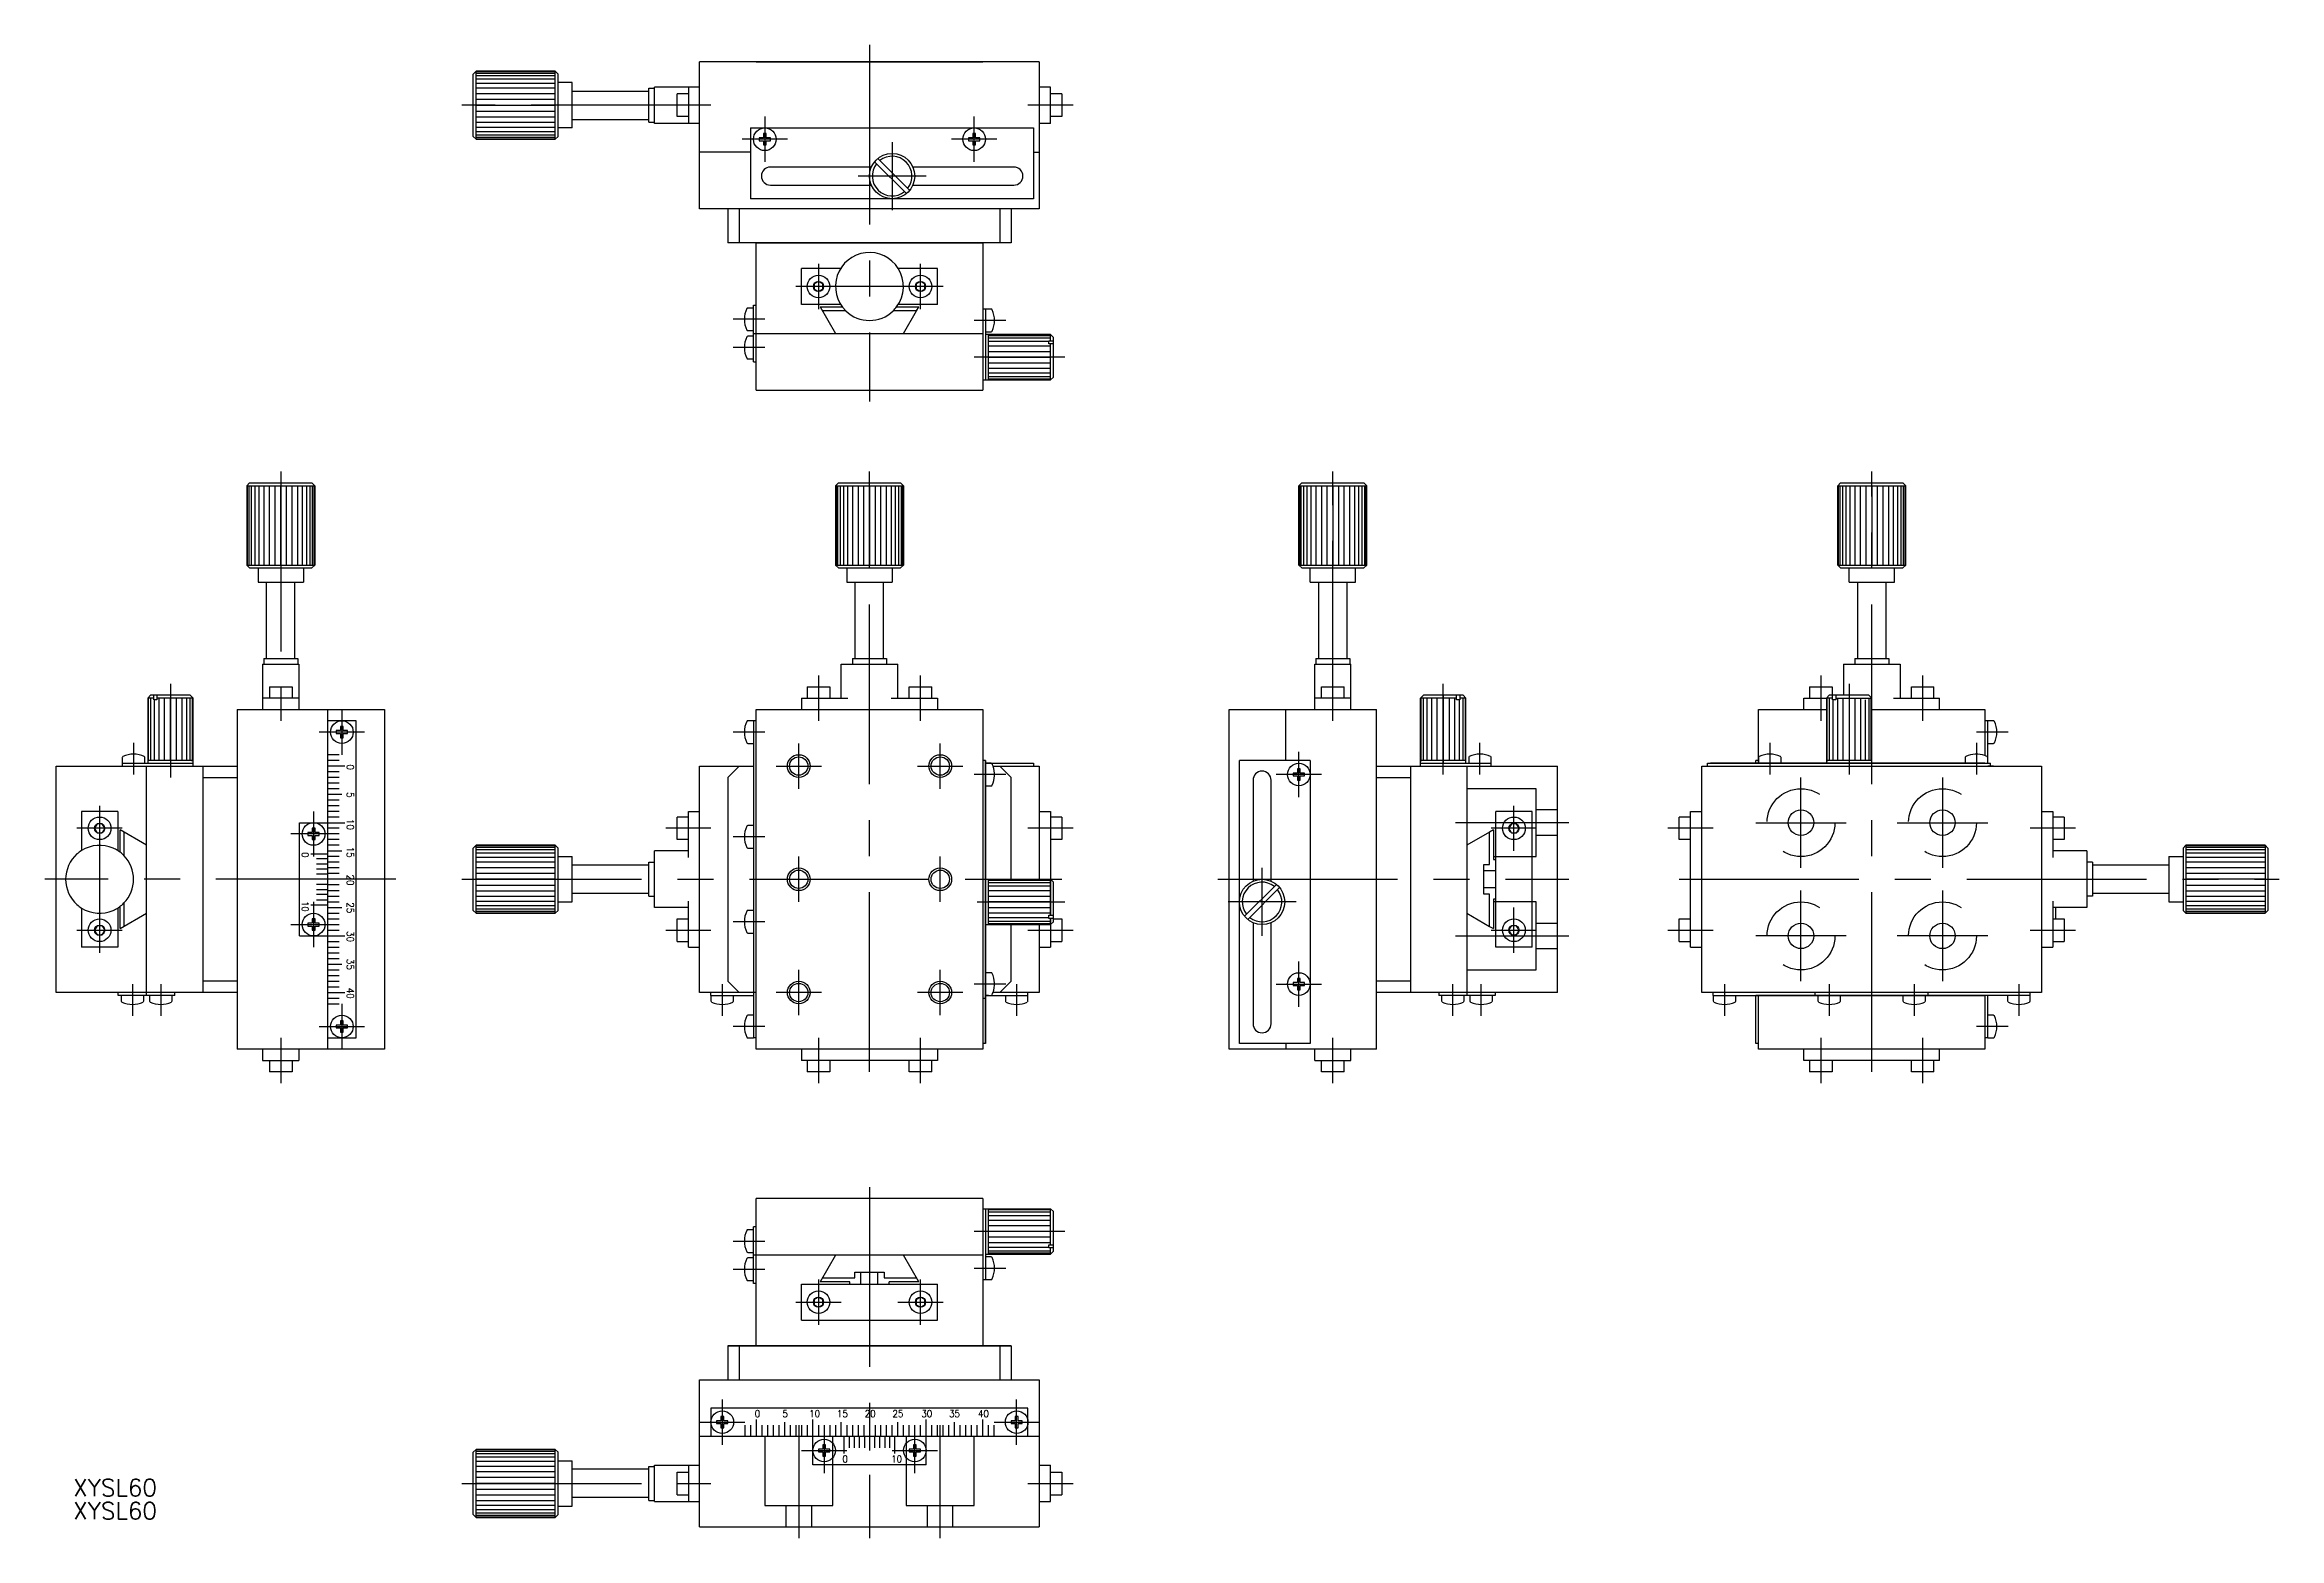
# Model space of a CAD drawing. Extents: x -146 to 249, y -116 to 147.
import ezdxf

# ---------------------------------------------------------------- set-up
doc = ezdxf.new("R2010")
doc.units = 0
doc.linetypes.add('CENTER', pattern=[50.8, 31.75, -6.35, 6.35, -6.35])
doc.linetypes.add('DASHED', pattern=[19.05, 12.7, -6.35])
doc.layers.get('0').update_dxf_attribs({"linetype": 'CONTINUOUS'})
doc.layers.add('CENTER', color=1, linetype='CENTER')
doc.styles.add('CONVERTER_1', font='txt.shx', dxfattribs={"width": 0.9})
doc.styles.get("Standard").update_dxf_attribs({"font": 'txt.shx', "height": 3, "bigfont": 'bigfont.shx'})

msp = doc.modelspace()

# ---------------------------------------------------------------- texts
at = {"color": 7, "linetype": 'CONTINUOUS', "style": 'CONVERTER_1', "width": 0.9}
for s, height, p in [('0', 1.25, (-92.33, 20.28)), ('5', 1.25, (-92.33, 15.38)), ('10', 1.25, (-92.33, 10.66)), ('0', 1.2, (-100.3, 4.77)), ('15', 1.25, (-92.33, 5.75)), ('20', 1.25, (-92.33, 0.84)), ('10', 1.2, (-100.3, -3.87)), ('25', 1.25, (-92.33, -4.06)), ('30', 1.25, (-92.33, -9.16)), ('35', 1.25, (-92.33, -14.06)), ('40', 1.25, (-92.33, -19.16))]:
    msp.add_text(s, height=height, rotation=270, dxfattribs=at).set_placement(p)
for s, height, p in [('0', 1.25, (-20.28, -95.01)), ('5', 1.25, (-15.38, -95.01)), ('10', 1.25, (-10.66, -95.01)), ('15', 1.25, (-5.75, -95.01)), ('20', 1.25, (-0.84, -95.01)), ('25', 1.25, (4.06, -95.01)), ('30', 1.25, (9.16, -95.01)), ('35', 1.25, (14.06, -95.01)), ('40', 1.25, (19.16, -95.01)), ('0', 1.2, (-4.77, -102.98)), ('10', 1.2, (3.87, -102.98))]:
    msp.add_text(s, height=height, dxfattribs=at).set_placement(p)
at = {"color": 7, "linetype": 'CONTINUOUS'}
for p in [(-140.66, -108.94), (-140.66, -113.02)]:
    msp.add_text('XYSL60', height=3, dxfattribs=at).set_placement(p)

# ---------------------------------------------------------------- linework, layer by layer
at = {"color": 7, "linetype": 'CONTINUOUS'}
for p, q in [((-70, 142.19), (-69.5, 142.69)), ((-70, 131.19), (-70, 142.19)), ((-69.5, 130.69), (-69.5, 142.69)), ((-55.5, 142.69), (-69.5, 142.69)), ((-55.5, 142.6), (-69.5, 142.6)), ((-55.5, 142.33), (-69.5, 142.33)), ((-55.5, 130.69), (-55.5, 142.69)), ((-55.5, 142.69), (-55, 142.19)), ((-55, 131.19), (-55, 142.19)), ((-30, 118.39), (-30, 144.39)), ((30, 144.39), (-30, 144.39)), ((-20, 144.39), (20, 144.39)), ((30, 144.39), (30, 118.39)), ((30, 144.39), (30, 141.09)), ((-55.5, 141.89), (-69.5, 141.89)), ((-55.5, 141.29), (-69.5, 141.29)), ((-55.5, 140.55), (-69.5, 140.55)), ((-55.5, 139.69), (-69.5, 139.69)), ((-55.5, 138.71), (-69.5, 138.71)), ((-52.5, 140.69), (-55, 140.69)), ((-52.5, 132.69), (-52.5, 140.69)), ((-52.5, 139.19), (-52.5, 140.69)), ((-52.5, 139.19), (-39, 139.19)), ((-39, 133.69), (-39, 139.69)), ((-39, 139.69), (-38, 139.69)), ((-30, 139.89), (-38, 139.89)), ((-38, 133.49), (-38, 139.89)), ((-34, 134.69), (-34, 138.69)), ((-32, 138.69), (-34, 138.69)), ((-32, 139.89), (-32, 133.49)), ((32, 139.89), (30, 139.89)), ((32, 133.49), (32, 139.89)), ((34, 138.69), (32, 138.69)), ((34, 138.69), (34, 134.69)), ((-55.5, 137.73), (-69.5, 137.73)), ((-69.5, 136.69), (-55.5, 136.69)), ((-69.5, 135.65), (-55.5, 135.65)), ((-69.5, 134.67), (-55.5, 134.67)), ((-32, 134.69), (-34, 134.69)), ((34, 134.69), (32, 134.69)), ((-70, 131.19), (-69.5, 130.69)), ((-69.5, 133.69), (-55.5, 133.69)), ((-69.5, 132.83), (-55.5, 132.83)), ((-69.5, 132.09), (-55.5, 132.09)), ((-69.5, 131.49), (-55.5, 131.49)), ((-69.5, 131.05), (-55.5, 131.05)), ((-69.5, 130.78), (-55.5, 130.78)), ((-69.5, 130.69), (-55.5, 130.69)), ((-55.5, 130.69), (-69.5, 130.69)), ((-55, 131.19), (-55.5, 130.69)), ((-52.5, 132.69), (-55, 132.69)), ((-52.5, 132.69), (-55, 132.69)), ((-52.5, 134.19), (-39, 134.19)), ((-39, 133.69), (-38, 133.69)), ((-30, 133.49), (-38, 133.49)), ((-21, 132.69), (-21, 120.19)), ((-21, 132.69), (29, 132.69)), ((-18.75, 130.94), (-19.5, 130.94)), ((-19.5, 130.94), (-19.5, 130.44)), ((-19.5, 130.44), (-18.75, 130.44)), ((-18.25, 131.69), (-18.75, 131.69)), ((-18.75, 131.69), (-18.75, 130.94)), ((-18.75, 130.44), (-18.75, 129.69)), ((-18.25, 130.94), (-18.25, 131.69)), ((-17.5, 130.94), (-18.25, 130.94)), ((-18.25, 129.69), (-18.25, 130.44)), ((-18.25, 130.44), (-17.5, 130.44)), ((-17.5, 130.44), (-17.5, 130.94)), ((17.5, 130.94), (17.5, 130.44)), ((18.25, 130.94), (17.5, 130.94)), ((17.5, 130.44), (18.25, 130.44)), ((18.25, 131.69), (18.25, 130.94)), ((18.75, 131.69), (18.25, 131.69)), ((18.25, 130.44), (18.25, 129.69)), ((18.75, 130.94), (18.75, 131.69)), ((19.5, 130.94), (18.75, 130.94)), ((18.75, 130.44), (19.5, 130.44)), ((18.75, 129.69), (18.75, 130.44)), ((19.5, 130.44), (19.5, 130.94)), ((29, 132.69), (29, 120.19)), ((32, 133.49), (30, 133.49)), ((-21, 128.39), (-30, 128.39)), ((-18.75, 129.69), (-18.25, 129.69)), ((6.53, 121.09), (0.9, 126.72)), ((7.1, 121.66), (1.47, 127.29)), ((18.25, 129.69), (18.75, 129.69)), ((29, 128.39), (30, 128.39)), ((0.33, 125.79), (-17.5, 125.79)), ((-17.5, 122.59), (0.33, 122.59)), ((25.5, 125.79), (7.67, 125.79)), ((7.67, 122.59), (25.5, 122.59)), ((29, 120.19), (-21, 120.19)), ((-25, 118.39), (-30, 118.39)), ((25, 118.39), (-25, 118.39)), ((-25, 118.39), (-25, 112.39)), ((-23, 118.39), (-23, 112.39)), ((23, 118.39), (23, 112.39)), ((25, 118.39), (25, 112.39)), ((30, 118.39), (25, 118.39)), ((25, 112.39), (-25, 112.39)), ((-20, 112.39), (20, 112.39)), ((-20, 112.39), (20, 112.39)), ((-20, 86.39), (-20, 112.39)), ((20, 112.39), (20, 88.19)), ((-5.08, 107.89), (-12, 107.89)), ((-12, 101.49), (-12, 107.89)), ((12, 107.89), (5.08, 107.89)), ((12, 101.49), (12, 107.89)), ((-9, 105.59), (-9.78, 105.14)), ((-9.78, 105.14), (-9.78, 104.24)), ((-9.78, 104.24), (-9, 103.79)), ((-8.22, 105.14), (-9, 105.59)), ((-8.22, 104.24), (-9, 103.79)), ((-8.22, 104.24), (-8.22, 105.14)), ((9, 105.59), (8.22, 105.14)), ((8.22, 105.14), (8.22, 104.24)), ((9, 103.79), (8.22, 104.24)), ((9.78, 105.14), (9, 105.59)), ((9, 103.79), (9.78, 104.24)), ((9.78, 104.24), (9.78, 105.14)), ((-20.5, 100.89), (-21.49, 100.89)), ((-20.5, 91.39), (-20.5, 101.39)), ((-20.5, 101.39), (-20, 101.39)), ((-20, 101.09), (-20, 101.39)), ((-5.08, 101.49), (-12, 101.49)), ((-8.71, 101.09), (-6, 96.39)), ((-8.71, 101.09), (-4.8, 101.09)), ((-4.18, 100.39), (-8.31, 100.39)), ((8.31, 100.39), (4.18, 100.39)), ((4.8, 101.09), (8.71, 101.09)), ((12, 101.49), (5.08, 101.49)), ((6, 96.39), (8.31, 100.39)), ((8.31, 100.39), (8.71, 101.09)), ((8.31, 100.39), (8.48, 100.69)), ((20.5, 100.69), (20, 100.69)), ((20.5, 100.69), (20.5, 88.19)), ((21.49, 100.69), (20.5, 100.69)), ((-21.49, 96.89), (-20.5, 96.89)), ((-20.5, 95.89), (-21.49, 95.89)), ((-20.5, 96.39), (20, 96.39)), ((20.5, 96.69), (21.49, 96.69)), ((32, 96.19), (20.5, 96.19)), ((21, 88.19), (21, 96.19)), ((21, 96.05), (32, 96.05)), ((21, 95.65), (32, 95.65)), ((21, 95.02), (31.7, 95.02)), ((31.7, 94.55), (31.7, 95.12)), ((31.7, 95.12), (32.5, 95.12)), ((32, 96.19), (32.5, 95.69)), ((32, 95.12), (32, 96.19)), ((32.5, 88.69), (32.5, 95.69)), ((-21.49, 91.89), (-20.5, 91.89)), ((-20.5, 91.39), (-20, 91.39)), ((21, 94.19), (32, 94.19)), ((21, 93.22), (32, 93.22)), ((21, 92.19), (32, 92.19)), ((32, 91.15), (21, 91.15)), ((32.5, 94.55), (31.7, 94.55)), ((32, 88.19), (32, 94.55)), ((20, 88.19), (32, 88.19)), ((20, 88.19), (20, 86.39)), ((32, 90.19), (21, 90.19)), ((32, 89.36), (21, 89.36)), ((32, 88.73), (21, 88.73)), ((21, 88.44), (21, 88.19)), ((32, 88.33), (21, 88.33)), ((32.5, 88.69), (32, 88.19)), ((-20, 86.39), (20, 86.39)), ((-110, 69.5), (-109.5, 70)), ((-110, 69.5), (-98, 69.5)), ((-110, 69.5), (-110, 55.5)), ((-109.91, 69.5), (-109.91, 55.5)), ((-109.64, 69.5), (-109.64, 55.5)), ((-109.5, 70), (-98.5, 70)), ((-109.2, 69.5), (-109.2, 55.5)), ((-108.6, 69.5), (-108.6, 55.5)), ((-107.86, 69.5), (-107.86, 55.5)), ((-107, 69.5), (-107, 55.5)), ((-106.02, 69.5), (-106.02, 55.5)), ((-105.05, 69.5), (-105.05, 55.5)), ((-104, 55.5), (-104, 69.5)), ((-102.96, 55.5), (-102.96, 69.5)), ((-101.98, 55.5), (-101.98, 69.5)), ((-101, 55.5), (-101, 69.5)), ((-100.15, 55.5), (-100.15, 69.5)), ((-99.41, 55.5), (-99.41, 69.5)), ((-98.81, 55.5), (-98.81, 69.5)), ((-98, 69.5), (-98.5, 70)), ((-98.37, 55.5), (-98.37, 69.5)), ((-98.09, 55.5), (-98.09, 69.5)), ((-98, 69.5), (-98, 55.5)), ((-98, 55.5), (-98, 69.5)), ((-6, 69.5), (-5.5, 70)), ((-6, 69.5), (-6, 55.5)), ((-6, 69.5), (-5.91, 69.5)), ((-5.91, 69.5), (-5.91, 55.5)), ((-5.91, 69.5), (-5.64, 69.5)), ((-5.64, 69.5), (-5.64, 55.5)), ((-5.64, 69.5), (-5.2, 69.5)), ((-5.5, 70), (-2.2, 70)), ((-5.2, 69.5), (-5.2, 55.5)), ((-5.2, 69.5), (-4.6, 69.5)), ((-4.6, 69.5), (-4.6, 55.5)), ((-4.6, 69.5), (-3.86, 69.5)), ((-3.86, 69.5), (-3, 69.5)), ((-3.86, 69.5), (-3.86, 55.5)), ((-3, 69.5), (-3, 55.5)), ((-3, 69.5), (-2.02, 69.5)), ((-2.2, 70), (-2, 70)), ((-2.02, 69.5), (-2.02, 55.5)), ((-2.02, 69.5), (-1.04, 69.5)), ((-2, 70), (2, 70)), ((-1.04, 69.5), (-1.04, 55.5)), ((-1.04, 69.5), (0, 69.5)), ((0, 55.5), (0, 69.5)), ((0, 69.5), (6, 69.5)), ((1.04, 55.5), (1.04, 69.5)), ((2, 70), (5.5, 70)), ((2.02, 55.5), (2.02, 69.5)), ((3, 55.5), (3, 69.5)), ((3.86, 55.5), (3.86, 69.5)), ((4.6, 55.5), (4.6, 69.5)), ((5.2, 55.5), (5.2, 69.5)), ((6, 69.5), (5.5, 70)), ((5.64, 55.5), (5.64, 69.5)), ((5.91, 55.5), (5.91, 69.5)), ((6, 69.5), (6, 55.5)), ((6, 55.5), (6, 69.5)), ((76.35, 70), (75.85, 69.5)), ((75.85, 69.5), (87.85, 69.5)), ((75.85, 69.5), (75.85, 55.5)), ((75.85, 55.5), (75.85, 69.5)), ((75.94, 69.5), (75.94, 55.5)), ((76.21, 69.5), (76.21, 55.5)), ((76.35, 70), (87.35, 70)), ((76.65, 69.5), (76.65, 55.5)), ((77.25, 69.5), (77.25, 55.5)), ((77.99, 69.5), (77.99, 55.5)), ((78.85, 69.5), (78.85, 55.5)), ((79.83, 69.5), (79.83, 55.5)), ((80.81, 69.5), (80.81, 55.5)), ((81.85, 69.5), (81.85, 55.5)), ((82.89, 55.5), (82.89, 69.5)), ((83.87, 55.5), (83.87, 69.5)), ((84.85, 55.5), (84.85, 69.5)), ((85.71, 55.5), (85.71, 69.5)), ((86.44, 55.5), (86.44, 69.5)), ((87.04, 55.5), (87.04, 69.5)), ((87.35, 70), (87.85, 69.5)), ((87.49, 55.5), (87.49, 69.5)), ((87.76, 55.5), (87.76, 69.5)), ((87.85, 55.5), (87.85, 69.5)), ((171.55, 70), (171.05, 69.5)), ((171.05, 69.5), (183.05, 69.5)), ((171.05, 55.5), (171.05, 69.5)), ((171.05, 69.5), (171.05, 55.5)), ((171.14, 69.5), (171.14, 55.5)), ((171.41, 69.5), (171.41, 55.5)), ((171.55, 70), (182.55, 70)), ((171.86, 69.5), (171.86, 55.5)), ((172.46, 69.5), (172.46, 55.5)), ((173.2, 69.5), (173.2, 55.5)), ((174.05, 69.5), (174.05, 55.5)), ((175.03, 69.5), (175.03, 55.5)), ((176.01, 69.5), (176.01, 55.5)), ((177.05, 69.5), (177.05, 55.5)), ((178.09, 55.5), (178.09, 69.5)), ((179.07, 55.5), (179.07, 69.5)), ((180.05, 55.5), (180.05, 69.5)), ((180.91, 55.5), (180.91, 69.5)), ((181.65, 55.5), (181.65, 69.5)), ((182.25, 55.5), (182.25, 69.5)), ((182.55, 70), (183.05, 69.5)), ((182.69, 55.5), (182.69, 69.5)), ((182.96, 55.5), (182.96, 69.5)), ((183.05, 55.5), (183.05, 69.5)), ((-110, 55.5), (-98, 55.5)), ((-109.5, 55), (-110, 55.5)), ((-98, 55.5), (-98.5, 55)), ((-6, 55.5), (-5.91, 55.5)), ((-5.5, 55), (-6, 55.5)), ((-5.91, 55.5), (-5.64, 55.5)), ((-5.64, 55.5), (-5.2, 55.5)), ((-5.2, 55.5), (-4.6, 55.5)), ((-4.6, 55.5), (-3.86, 55.5)), ((-3.86, 55.5), (-3, 55.5)), ((-3, 55.5), (-2.02, 55.5)), ((-2.02, 55.5), (-1.04, 55.5)), ((-1.04, 55.5), (0, 55.5)), ((0, 55.5), (6, 55.5)), ((6, 55.5), (5.5, 55)), ((75.85, 55.5), (87.85, 55.5)), ((76.35, 55), (75.85, 55.5)), ((87.85, 55.5), (87.35, 55)), ((171.05, 55.5), (183.05, 55.5)), ((171.55, 55), (171.05, 55.5)), ((183.05, 55.5), (182.55, 55)), ((-109.5, 55), (-98.5, 55)), ((-108, 55), (-100, 55)), ((-108, 55), (-108, 52.5)), ((-108, 52.5), (-100, 52.5)), ((-106.5, 39), (-106.5, 52.5)), ((-101.5, 39), (-101.5, 52.5)), ((-101.5, 52.5), (-100, 52.5)), ((-100, 55), (-100, 52.5)), ((-100, 55), (-100, 52.5)), ((-5.5, 55), (5.5, 55)), ((-4, 55), (4, 55)), ((-4, 55), (-4, 52.5)), ((-4, 52.5), (4, 52.5)), ((-2.5, 39), (-2.5, 52.5)), ((-2.5, 52.5), (2.5, 52.5)), ((2.5, 39), (2.5, 52.5)), ((4, 55), (4, 52.5)), ((4, 55), (4, 52.5)), ((76.35, 55), (87.35, 55)), ((77.85, 52.5), (77.85, 55)), ((77.85, 52.5), (77.85, 55)), ((77.85, 52.5), (85.85, 52.5)), ((79.35, 52.5), (79.35, 39)), ((84.35, 52.5), (84.35, 39)), ((84.35, 52.5), (85.85, 52.5)), ((85.85, 52.5), (85.85, 55)), ((171.55, 55), (182.55, 55)), ((173.05, 52.5), (173.05, 55)), ((173.05, 52.5), (173.05, 55)), ((173.05, 52.5), (181.05, 52.5)), ((174.55, 52.5), (174.55, 39)), ((179.55, 52.5), (179.55, 39)), ((181.05, 52.5), (181.05, 55)), ((-107.2, 38), (-100.8, 38)), ((-107.2, 38), (-107.2, 30)), ((-107, 39), (-101, 39)), ((-107, 39), (-107, 38)), ((-101, 39), (-101, 38)), ((-100.8, 38), (-100.8, 30)), ((-5, 38), (-3, 38)), ((-5, 32), (-5, 38)), ((-3, 39), (-3, 38)), ((-3, 39), (-2.5, 39)), ((-3, 38), (-2.5, 38)), ((-3, 38), (-2.5, 38)), ((-2.5, 39), (2.5, 39)), ((-2.5, 38), (2.5, 38)), ((-2.5, 38), (2.5, 38)), ((2.5, 39), (3, 39)), ((2.5, 38), (3, 38)), ((2.5, 38), (3, 38)), ((2.5, 38), (3, 38)), ((3, 39), (3, 38)), ((3, 38), (5, 38)), ((5, 32), (5, 38)), ((78.65, 38), (85.05, 38)), ((78.65, 30), (78.65, 38)), ((78.85, 39), (84.85, 39)), ((78.85, 39), (78.85, 38)), ((84.85, 39), (84.85, 38)), ((85.05, 30), (85.05, 38)), ((172.05, 38), (182.05, 38)), ((172.05, 38), (172.05, 32.5)), ((174.05, 39), (180.05, 39)), ((174.05, 39), (174.05, 38)), ((180.05, 39), (180.05, 38)), ((182.05, 38), (182.05, 32)), ((-127.5, 32), (-127, 32.5)), ((-127.5, 32), (-127.5, 20.5)), ((-126.43, 32), (-127.5, 32)), ((-127.37, 21), (-127.37, 32)), ((-120, 32.5), (-127, 32.5)), ((-126.97, 21), (-126.97, 32)), ((-126.43, 31.7), (-126.43, 32.5)), ((-125.87, 31.7), (-126.43, 31.7)), ((-126.33, 21), (-126.33, 31.7)), ((-125.87, 32.5), (-125.87, 31.7)), ((-119.5, 32), (-125.87, 32)), ((-125.5, 21), (-125.5, 32)), ((-124.54, 21), (-124.54, 32)), ((-123.5, 21), (-123.5, 32)), ((-122.47, 32), (-122.47, 21)), ((-121.5, 32), (-121.5, 21)), ((-120.68, 32), (-120.68, 21)), ((-120.04, 32), (-120.04, 21)), ((-120, 32.5), (-119.5, 32)), ((-119.64, 32), (-119.64, 21)), ((-119.5, 20), (-119.5, 32)), ((-100.8, 32), (-107.2, 32)), ((-106, 34), (-102, 34)), ((-106, 34), (-106, 32)), ((-102, 34), (-102, 32)), ((-12, 32), (-3.84, 32)), ((-12, 32), (-12, 30)), ((-11, 34), (-11, 32)), ((-11, 34), (-7, 34)), ((-7, 34), (-7, 32)), ((3.84, 32), (5, 32)), ((5, 32), (7, 32)), ((7, 34), (11, 34)), ((7, 32), (7, 34)), ((7, 32), (12, 32)), ((11, 32), (11, 34)), ((11, 32), (12, 32)), ((12, 32), (12, 30)), ((85.05, 32), (78.65, 32)), ((79.85, 34), (83.85, 34)), ((79.85, 32), (79.85, 34)), ((83.85, 32), (83.85, 34)), ((97.35, 32), (97.85, 32.5)), ((97.35, 20), (97.35, 32)), ((103.71, 32), (97.35, 32)), ((97.48, 21), (97.48, 32)), ((104.85, 32.5), (97.85, 32.5)), ((97.88, 21), (97.88, 32)), ((98.52, 21), (98.52, 32)), ((99.35, 21), (99.35, 32)), ((100.31, 21), (100.31, 32)), ((101.35, 32), (101.35, 21)), ((102.38, 32), (102.38, 21)), ((103.35, 32), (103.35, 21)), ((103.71, 31.7), (103.71, 32.5)), ((104.28, 31.7), (103.71, 31.7)), ((104.18, 31.7), (104.18, 21)), ((104.28, 32.5), (104.28, 31.7)), ((105.35, 32), (104.28, 32)), ((104.81, 32), (104.81, 21)), ((104.85, 32.5), (105.35, 32)), ((105.21, 32), (105.21, 21)), ((105.35, 20.5), (105.35, 32)), ((165.05, 32), (169.05, 32)), ((165.05, 30), (165.05, 32)), ((166.05, 34), (170.05, 34)), ((166.05, 34), (166.05, 32)), ((169.05, 32), (169.55, 32.5)), ((169.05, 32), (169.05, 20.5)), ((170.12, 32), (169.05, 32)), ((169.19, 21), (169.19, 32)), ((170.05, 32.5), (169.55, 32.5)), ((169.59, 21), (169.59, 32)), ((170.05, 34), (170.05, 32.5)), ((172.05, 32.5), (170.05, 32.5)), ((170.12, 32), (170.12, 32.5)), ((170.12, 31.7), (170.12, 32)), ((170.22, 31.7), (170.12, 31.7)), ((170.22, 21), (170.22, 31.7)), ((170.69, 31.7), (170.22, 31.7)), ((170.69, 32.5), (170.69, 32)), ((170.69, 32), (177.05, 32)), ((170.69, 32), (170.69, 31.7)), ((171.05, 21), (171.05, 32)), ((172.02, 21), (172.02, 32)), ((176.55, 32.5), (172.05, 32.5)), ((173.05, 32), (173.05, 21)), ((174.09, 32), (174.09, 21)), ((175.05, 32), (175.05, 21)), ((175.88, 31.7), (175.88, 21)), ((176.52, 32), (176.52, 21)), ((176.55, 32.5), (177.05, 32)), ((176.92, 32), (176.92, 21)), ((177.05, 20.5), (177.05, 32)), ((180.89, 32), (189.05, 32)), ((184.05, 32), (184.05, 34)), ((184.05, 34), (188.05, 34)), ((188.05, 32), (188.05, 34)), ((189.05, 30), (189.05, 32)), ((-111.7, 30), (-111.7, -30)), ((-111.7, 30), (-85.7, 30)), ((-95.7, -30), (-95.7, 30)), ((-90.7, 28), (-95.7, 28)), ((-90.7, -28), (-90.7, 28)), ((-85.7, 30), (-85.7, -30)), ((-20.5, 28), (-21.49, 28)), ((-20.5, 28), (-20.5, -20.5)), ((-20, 28), (-20.5, 28)), ((-20, -20), (-20, 30)), ((-20, 30), (20, 30)), ((20, 30), (20, -29)), ((63.55, -25), (63.55, 30)), ((63.55, 30), (89.55, 30)), ((73.55, 21), (73.55, 30)), ((89.55, -30), (89.55, 30)), ((89.55, 20), (89.55, 30)), ((157.05, 30), (169.05, 30)), ((157.05, 20.5), (157.05, 30)), ((177.05, 30), (197.05, 30)), ((197.05, 30), (197.05, 21.83)), ((197.55, 28), (197.05, 28)), ((197.55, 20.5), (197.55, 28)), ((198.54, 28), (197.55, 28)), ((-93.45, 26.25), (-94.2, 26.25)), ((-94.2, 26.25), (-94.2, 25.75)), ((-94.2, 25.75), (-93.45, 25.75)), ((-93.45, 27), (-93.45, 26.25)), ((-92.95, 27), (-93.45, 27)), ((-93.45, 25.75), (-93.45, 25)), ((-93.45, 25), (-92.95, 25)), ((-92.95, 26.25), (-92.95, 27)), ((-92.2, 26.25), (-92.95, 26.25)), ((-92.95, 25), (-92.95, 25.75)), ((-92.95, 25.75), (-92.2, 25.75)), ((-92.2, 25.75), (-92.2, 26.25)), ((-21.49, 24), (-20.5, 24)), ((197.55, 24), (198.54, 24)), ((-143.7, -20), (-143.7, 20)), ((-143.7, 20), (-111.7, 20)), ((-132, 21.49), (-132, 20.5)), ((-132, 20.5), (-119.5, 20.5)), ((-132, 20.5), (-132, 20)), ((-128, 20.5), (-128, 21.49)), ((-127.7, -20.5), (-127.7, 20)), ((-119.5, 21), (-127.5, 21)), ((-119.75, 21), (-119.5, 21)), ((-117.7, 18), (-117.7, 20)), ((-93.7, 22), (-95.7, 22)), ((-93.7, 21), (-95.7, 21)), ((-92.7, 20), (-95.7, 20)), ((-30, -20), (-30, 20)), ((-30, 20), (-20.5, 20)), ((-25, 18), (-23, 20)), ((20.5, 21), (20, 21)), ((20.5, 21), (20.5, 0)), ((20.5, 20.5), (20.5, 21)), ((20.5, -29), (20.5, 20.5)), ((20.5, 20.5), (29, 20.5)), ((21.49, 20.5), (20.5, 20.5)), ((21.83, 20), (30, 20)), ((25, 18), (23, 20)), ((29, 20.5), (29, 20)), ((30, 20), (30, 0)), ((65.35, -29), (65.35, 21)), ((77.85, 21), (65.35, 21)), ((77.85, 21), (77.85, -29)), ((89.55, 20), (121.55, 20)), ((95.55, 20), (95.55, 18)), ((105.35, 21), (97.35, 21)), ((97.35, 21), (97.6, 21)), ((97.35, 20.5), (109.85, 20.5)), ((105.55, 20), (105.55, -20.5)), ((105.85, 21.49), (105.85, 20.5)), ((109.85, 20.5), (109.85, 21.49)), ((109.85, 20), (109.85, 20.5)), ((121.55, -20), (121.55, 20)), ((147.05, -20), (147.05, 20)), ((147.05, 20), (207.05, 20)), ((147.05, 20), (207.05, 20)), ((148.05, 20.5), (156.55, 20.5)), ((148.05, 20), (148.05, 20.5)), ((156.55, 20.5), (148.55, 20.5)), ((156.55, 20.5), (155.56, 20.5)), ((157.05, 21), (156.55, 21)), ((156.55, 20.5), (156.55, 21)), ((156.55, 20.5), (157.05, 20.5)), ((157.05, 20.5), (156.55, 20.5)), ((157.05, 21.49), (157.05, 20.5)), ((157.05, 20.5), (197.55, 20.5)), ((197.05, 20.5), (157.05, 20.5)), ((161.05, 20.5), (161.05, 21.49)), ((177.05, 21), (169.05, 21)), ((169.05, 21), (169.3, 21)), ((193.55, 21.49), (193.55, 20.5)), ((197.55, 20.5), (197.55, 21.49)), ((197.55, 20.5), (198.05, 20.5)), ((198.54, 20), (197.55, 20)), ((198.05, 20), (198.05, 20.5)), ((207.05, 20), (207.05, -20)), ((-117.7, 0), (-117.7, 18)), ((-117.7, 18), (-111.7, 18)), ((-93.7, 19), (-95.7, 19)), ((-93.7, 18), (-95.7, 18)), ((-93.7, 17), (-95.7, 17)), ((-93.7, 16), (-95.7, 16)), ((-25, 18), (-25, -18)), ((20.5, 16.5), (21.49, 16.5)), ((25, 8), (25, 18)), ((25, 0), (25, 18)), ((67.75, 17.5), (67.75, -0.33)), ((70.95, -0.33), (70.95, 17.5)), ((75.6, 18.75), (74.85, 18.75)), ((74.85, 18.75), (74.85, 18.25)), ((74.85, 18.25), (75.6, 18.25)), ((76.1, 19.5), (75.6, 19.5)), ((75.6, 19.5), (75.6, 18.75)), ((75.6, 18.25), (75.6, 17.5)), ((75.6, 17.5), (76.1, 17.5)), ((76.1, 18.75), (76.1, 19.5)), ((76.85, 18.75), (76.1, 18.75)), ((76.1, 18.25), (76.85, 18.25)), ((76.1, 17.5), (76.1, 18.25)), ((76.85, 18.25), (76.85, 18.75)), ((89.55, 18), (95.55, 18)), ((95.55, 18), (95.55, -18)), ((-132.8, 12), (-139.2, 12)), ((-139.2, 12), (-139.2, 5.08)), ((-132.8, 12), (-132.8, 5.08)), ((-93.2, 15), (-95.7, 15)), ((-93.7, 14), (-95.7, 14)), ((-93.7, 13), (-95.7, 13)), ((-93.7, 12), (-95.7, 12)), ((-32, 12), (-30, 12)), ((-32, 7), (-32, 12)), ((30, 12), (32, 12)), ((32, 12), (32, -6.36)), ((32, 12), (32, 11)), ((117.05, 12), (110.65, 12)), ((110.65, 3.5), (110.65, 12)), ((117.05, -12), (117.05, 12)), ((145.05, 12), (147.05, 12)), ((145.05, -12), (145.05, 12)), ((207.05, 12), (209.05, 12)), ((209.05, 12), (209.05, 3.84)), ((-136.45, 9.78), (-136.9, 9)), ((-136.9, 9), (-136.45, 8.22)), ((-135.55, 9.78), (-136.45, 9.78)), ((-136.45, 8.22), (-135.55, 8.22)), ((-135.1, 9), (-135.55, 9.78)), ((-135.1, 9), (-135.55, 8.22)), ((-127.7, 6), (-132.4, 8.71)), ((-132.4, 4.8), (-132.4, 8.71)), ((-131.7, 8.31), (-131.7, 4.18)), ((-100.7, -10), (-100.7, 10)), ((-100.7, 10), (-92.7, 10)), ((-98.45, 8.25), (-99.2, 8.25)), ((-99.2, 8.25), (-99.2, 7.75)), ((-97.95, 9), (-98.45, 9)), ((-98.45, 9), (-98.45, 8.25)), ((-97.95, 8.25), (-97.95, 9)), ((-97.2, 8.25), (-97.95, 8.25)), ((-97.2, 7.75), (-97.2, 8.25)), ((-93.7, 11), (-95.7, 11)), ((-93.7, 9), (-95.7, 9)), ((-93.7, 8), (-95.7, 8)), ((-32, 11), (-34, 11)), ((-34, 7), (-34, 11)), ((-20.5, 9.5), (-21.49, 9.5)), ((34, 11), (32, 11)), ((34, 11), (34, 7)), ((109.55, 8.31), (105.55, 6)), ((110.25, 8.71), (109.55, 8.31)), ((109.55, 2.6), (109.55, 8.31)), ((110.25, 8.71), (110.25, 3.5)), ((113.4, 9.78), (112.95, 9)), ((113.4, 8.22), (112.95, 9)), ((114.3, 9.78), (113.4, 9.78)), ((113.4, 8.22), (114.3, 8.22)), ((114.75, 9), (114.3, 9.78)), ((114.3, 8.22), (114.75, 9)), ((143.05, 7), (143.05, 11)), ((145.05, 11), (143.05, 11)), ((211.05, 11), (209.05, 11)), ((211.05, 11), (211.05, 7)), ((-99.2, 7.75), (-98.45, 7.75)), ((-98.7, 4.5), (-95.7, 4.5)), ((-98.45, 7.75), (-98.45, 7)), ((-98.45, 7), (-97.95, 7)), ((-97.95, 7), (-97.95, 7.75)), ((-97.95, 7.75), (-97.2, 7.75)), ((-93.7, 7), (-95.7, 7)), ((-93.7, 6), (-95.7, 6)), ((-95.7, 5), (-93.2, 5)), ((-93.7, 4), (-95.7, 4)), ((-69.5, 6), (-70, 5.5)), ((-70, 2), (-70, 5.5)), ((-55.5, 6), (-69.5, 6)), ((-69.5, 6), (-55.5, 6)), ((-69.5, 0), (-69.5, 6)), ((-55.5, 5.91), (-69.5, 5.91)), ((-55.5, 5.64), (-69.5, 5.64)), ((-55.5, 5.2), (-69.5, 5.2)), ((-55.5, 4.6), (-69.5, 4.6)), ((-55.5, 0), (-55.5, 6)), ((-55.5, 6), (-55, 5.5)), ((-55, -5.5), (-55, 5.5)), ((-55, 4), (-52.5, 4)), ((-55, 4), (-52.5, 4)), ((-55, -4), (-55, 4)), ((-52.5, -4), (-52.5, 4)), ((-52.5, 2.5), (-52.5, 4)), ((-32, 5), (-38, 5)), ((-38, 3), (-38, 5)), ((-32, 7), (-34, 7)), ((-32, 5), (-32, 7)), ((-32, 3.84), (-32, 5)), ((-21.49, 5.5), (-20.5, 5.5)), ((34, 7), (32, 7)), ((145.05, 7), (143.05, 7)), ((211.05, 7), (209.05, 7)), ((209.55, 5), (209.05, 5)), ((215.05, 5), (209.55, 5)), ((215.05, 5), (215.05, -5)), ((229.55, 4), (232.05, 4)), ((229.55, 4), (232.05, 4)), ((229.55, 4), (229.55, -4)), ((232.05, 5.5), (232.55, 6)), ((232.05, 5.5), (232.05, -5.5)), ((232.55, 6), (232.55, -6)), ((246.55, 6), (232.55, 6)), ((232.55, 6), (246.55, 6)), ((246.55, 5.91), (232.55, 5.91)), ((246.55, 5.64), (232.55, 5.64)), ((246.55, 5.2), (232.55, 5.2)), ((246.55, 4.6), (232.55, 4.6)), ((247.05, 5.5), (246.55, 6)), ((246.55, 6), (246.55, -6)), ((247.05, 5.5), (247.05, -5.5)), ((-117.7, -18), (-117.7, 0)), ((-92.7, 0), (-98.2, 0)), ((-95.7, 3.6), (-97.7, 3.6)), ((-95.7, 2.7), (-97.7, 2.7)), ((-95.7, 1.8), (-97.7, 1.8)), ((-95.7, 0.9), (-97.7, 0.9)), ((-93.7, 3), (-95.7, 3)), ((-93.7, 2), (-95.7, 2)), ((-93.7, 1), (-95.7, 1)), ((-70, -2), (-70, 2)), ((-55.5, 3.86), (-69.5, 3.86)), ((-55.5, 3), (-69.5, 3)), ((-55.5, 2.02), (-69.5, 2.02)), ((-55.5, 1.04), (-69.5, 1.04)), ((-55.5, 0), (-69.5, 0)), ((-69.5, -1.04), (-69.5, 0)), ((-55.5, -1.04), (-55.5, 0)), ((-52.5, -2.5), (-52.5, 2.5)), ((-39, 2.5), (-52.5, 2.5)), ((-39, 3), (-38, 3)), ((-39, 2.5), (-39, 3)), ((-39, -2.5), (-39, 2.5)), ((-38, 2.5), (-38, 3)), ((-38, 2.5), (-38, 3)), ((-38, 2.5), (-38, 3)), ((-38, -2.5), (-38, 2.5)), ((-38, -2.5), (-38, 2.5)), ((20.5, 0), (32, 0)), ((20.5, 0), (20.5, -29)), ((108.55, -2.6), (108.55, 2.6)), ((108.55, 2.6), (109.55, 2.6)), ((110.65, 1.5), (108.55, 1.5)), ((110.25, 3.5), (110.65, 3.5)), ((110.65, 1.5), (110.65, 3.5)), ((110.65, -1.5), (110.65, 1.5)), ((216.05, 3), (215.05, 3)), ((216.05, 3), (216.05, -3)), ((229.55, 2.5), (216.05, 2.5)), ((246.55, 3.86), (232.55, 3.86)), ((246.55, 3), (232.55, 3)), ((246.55, 2.02), (232.55, 2.02)), ((246.55, 1.04), (232.55, 1.04)), ((246.55, 0), (232.55, 0)), ((-95.7, -0.9), (-97.7, -0.9)), ((-97.7, -1.8), (-95.7, -1.8)), ((-95.7, -2.7), (-97.7, -2.7)), ((-97.7, -3.6), (-95.7, -3.6)), ((-93.7, -1), (-95.7, -1)), ((-95.7, -2), (-93.7, -2)), ((-95.7, -3), (-93.7, -3)), ((-70, -2.2), (-70, -2)), ((-70, -5.5), (-70, -2.2)), ((-69.5, -2.02), (-69.5, -1.04)), ((-69.5, -1.04), (-55.5, -1.04)), ((-69.5, -2.02), (-55.5, -2.02)), ((-69.5, -3), (-69.5, -2.02)), ((-69.5, -3), (-55.5, -3)), ((-69.5, -3.86), (-69.5, -3)), ((-69.5, -3.86), (-55.5, -3.86)), ((-69.5, -4.6), (-69.5, -3.86)), ((-55.5, -2.02), (-55.5, -1.04)), ((-55.5, -3), (-55.5, -2.02)), ((-55.5, -3.86), (-55.5, -3)), ((-55.5, -4.6), (-55.5, -3.86)), ((-39, -2.5), (-52.5, -2.5)), ((-52.5, -4), (-52.5, -2.5)), ((-39, -3), (-39, -2.5)), ((-39, -3), (-38, -3)), ((-38, -3), (-38, -2.5)), ((-38, -3), (-38, -2.5)), ((-38, -5), (-38, -3)), ((-32, -12), (-32, -3.84)), ((21, -8), (21, 0)), ((21, -8), (21, 0)), ((21, 0), (21, -0.25)), ((21, 0), (21, -0.25)), ((21, -0.14), (32, -0.14)), ((21, -0.54), (32, -0.54)), ((21, -1.17), (32, -1.17)), ((21, -2), (32, -2)), ((21, -2.96), (32, -2.96)), ((32, -6.36), (32, 0)), ((32, 0), (32.5, -0.5)), ((32.5, -5), (32.5, -0.5)), ((66.25, -6.53), (71.88, -0.9)), ((66.82, -7.1), (72.45, -1.47)), ((110.65, -1.5), (108.55, -1.5)), ((109.55, -2.6), (108.55, -2.6)), ((109.55, -3.5), (109.55, -2.6)), ((109.55, -8.31), (109.55, -3.5)), ((110.65, -3.5), (110.25, -3.5)), ((110.25, -3.5), (110.25, -8.71)), ((110.65, -12), (110.65, -1.5)), ((209.05, -3.84), (209.05, -12)), ((216.05, -3), (215.05, -3)), ((229.55, -2.5), (216.05, -2.5)), ((232.55, -1.04), (246.55, -1.04)), ((232.55, -2.02), (246.55, -2.02)), ((232.55, -3), (246.55, -3)), ((232.55, -3.86), (246.55, -3.86)), ((-139.2, -5.08), (-139.2, -12)), ((-132.8, -5.08), (-132.8, -12)), ((-132.4, -8.71), (-132.4, -4.8)), ((-132.4, -8.71), (-127.7, -6)), ((-131.7, -4.18), (-131.7, -8.31)), ((-98.45, -7.75), (-99.2, -7.75)), ((-99.2, -7.75), (-99.2, -8.25)), ((-98.7, -4.5), (-95.7, -4.5)), ((-98.45, -7), (-98.45, -7.75)), ((-97.95, -7), (-98.45, -7)), ((-97.95, -7.75), (-97.95, -7)), ((-97.2, -7.75), (-97.95, -7.75)), ((-97.2, -8.25), (-97.2, -7.75)), ((-95.7, -4), (-93.7, -4)), ((-95.7, -5), (-93.2, -5)), ((-95.7, -6), (-93.7, -6)), ((-95.7, -7), (-93.7, -7)), ((-69.5, -6), (-70, -5.5)), ((-69.5, -4.6), (-55.5, -4.6)), ((-69.5, -5.2), (-69.5, -4.6)), ((-69.5, -5.2), (-55.5, -5.2)), ((-69.5, -5.64), (-69.5, -5.2)), ((-69.5, -5.64), (-55.5, -5.64)), ((-69.5, -5.91), (-69.5, -5.64)), ((-69.5, -5.91), (-55.5, -5.91)), ((-69.5, -6), (-69.5, -5.91)), ((-69.5, -6), (-55.5, -6)), ((-55.5, -5.2), (-55.5, -4.6)), ((-55.5, -5.64), (-55.5, -5.2)), ((-55, -5.5), (-55.5, -6)), ((-55.5, -5.91), (-55.5, -5.64)), ((-55.5, -6), (-55.5, -5.91)), ((-55, -4), (-52.5, -4)), ((-32, -5), (-38, -5)), ((-34, -11), (-34, -7)), ((-34, -7), (-32, -7)), ((-20.5, -5.5), (-21.49, -5.5)), ((32, -4), (21, -4)), ((32, -5.04), (21, -5.04)), ((32, -6), (21, -6)), ((31.7, -6.83), (21, -6.83)), ((32, -7.46), (21, -7.46)), ((32, -7.86), (21, -7.86)), ((31.7, -6.93), (31.7, -6.36)), ((31.7, -6.36), (32.5, -6.36)), ((32.5, -6.93), (31.7, -6.93)), ((32, -6.36), (32.5, -6.36)), ((32.5, -6.93), (32, -6.93)), ((32, -8), (32, -6.93)), ((32, -6.93), (32, -12)), ((32.5, -7.5), (32, -8)), ((32.5, -6.36), (32.5, -5)), ((32.5, -7), (32.5, -5)), ((32.5, -6.93), (32.5, -6.36)), ((32.5, -7), (32.5, -6.93)), ((32.5, -7), (34, -7)), ((32.5, -7.5), (32.5, -7)), ((34, -7), (34, -11)), ((67.75, -7.67), (67.75, -25.5)), ((70.95, -25.5), (70.95, -7.67)), ((105.55, -6), (109.55, -8.31)), ((143.05, -7), (145.05, -7)), ((143.05, -11), (143.05, -7)), ((215.05, -5), (209.05, -5)), ((209.05, -7), (211.05, -7)), ((209.55, -7), (209.55, -5)), ((209.55, -7), (211.05, -7)), ((211.05, -7), (211.05, -11)), ((229.55, -4), (232.05, -4)), ((232.55, -6), (232.05, -5.5)), ((232.55, -4.6), (246.55, -4.6)), ((232.55, -5.2), (246.55, -5.2)), ((232.55, -5.64), (246.55, -5.64)), ((232.55, -5.91), (246.55, -5.91)), ((232.55, -6), (246.55, -6)), ((247.05, -5.5), (246.55, -6)), ((-136.45, -8.22), (-136.9, -9)), ((-136.9, -9), (-136.45, -9.78)), ((-135.55, -8.22), (-136.45, -8.22)), ((-136.45, -9.78), (-135.55, -9.78)), ((-135.55, -8.22), (-135.1, -9)), ((-135.55, -9.78), (-135.1, -9)), ((-100.7, -10), (-92.7, -10)), ((-99.2, -8.25), (-98.45, -8.25)), ((-98.45, -8.25), (-98.45, -9)), ((-98.45, -9), (-97.95, -9)), ((-97.95, -9), (-97.95, -8.25)), ((-97.95, -8.25), (-97.2, -8.25)), ((-95.7, -8), (-93.7, -8)), ((-95.7, -9), (-93.7, -9)), ((-95.7, -11), (-93.7, -11)), ((-34, -11), (-32, -11)), ((-21.49, -9.5), (-20.5, -9.5)), ((20.5, -8), (25, -8)), ((25, -8), (32, -8)), ((25, -18), (25, -8)), ((30, -8), (30, -20)), ((32, -11), (34, -11)), ((109.55, -8.31), (110.25, -8.71)), ((112.95, -9), (113.4, -8.22)), ((112.95, -9), (113.4, -9.78)), ((114.3, -8.22), (113.4, -8.22)), ((113.4, -9.78), (114.3, -9.78)), ((114.75, -9), (114.3, -8.22)), ((114.3, -9.78), (114.75, -9)), ((143.05, -11), (145.05, -11)), ((209.05, -11), (211.05, -11)), ((-132.8, -12), (-139.2, -12)), ((-95.7, -12), (-93.7, -12)), ((-95.7, -13), (-93.7, -13)), ((-95.7, -14), (-93.7, -14)), ((-95.7, -15), (-93.2, -15)), ((-32, -12), (-30, -12)), ((30, -12), (32, -12)), ((117.05, -12), (110.65, -12)), ((145.05, -12), (147.05, -12)), ((207.05, -12), (209.05, -12)), ((-111.7, -18), (-117.7, -18)), ((-117.7, -20), (-117.7, -18)), ((-95.7, -16), (-93.7, -16)), ((-95.7, -17), (-93.7, -17)), ((-95.7, -18), (-93.7, -18)), ((-95.7, -19), (-93.7, -19)), ((-25, -18), (-23, -20)), ((21.49, -16.5), (20.5, -16.5)), ((23, -20), (25, -18)), ((74.85, -18.25), (74.85, -18.75)), ((75.6, -18.25), (74.85, -18.25)), ((74.85, -18.75), (75.6, -18.75)), ((75.6, -17.5), (75.6, -18.25)), ((76.1, -17.5), (75.6, -17.5)), ((75.6, -18.75), (75.6, -19.5)), ((75.6, -19.5), (76.1, -19.5)), ((76.1, -18.25), (76.1, -17.5)), ((76.85, -18.25), (76.1, -18.25)), ((76.1, -18.75), (76.85, -18.75)), ((76.1, -19.5), (76.1, -18.75)), ((76.85, -18.75), (76.85, -18.25)), ((95.55, -18), (89.55, -18)), ((95.55, -18), (95.55, -20)), ((-111.7, -20), (-143.7, -20)), ((-132.7, -20.5), (-132.7, -20)), ((-132.4, -20), (-132.7, -20)), ((-122.7, -20.5), (-132.7, -20.5)), ((-132.2, -20.5), (-132.2, -21.49)), ((-128.2, -21.49), (-128.2, -20.5)), ((-127.2, -20.5), (-127.2, -21.49)), ((-123.2, -21.49), (-123.2, -20.5)), ((-122.7, -20.5), (-122.7, -20)), ((-95.7, -20), (-92.7, -20)), ((-95.7, -21), (-93.7, -21)), ((-95.7, -22), (-93.7, -22)), ((-25, -20), (-30, -20)), ((-28, -20.5), (-28, -20)), ((-28, -20.5), (-20.5, -20.5)), ((-28, -20.5), (-28, -21.49)), ((-20, -20), (-25, -20)), ((-24, -21.49), (-24, -20.5)), ((-21.83, -20), (-23, -20)), ((-20.5, -20.5), (-20.5, -28)), ((-20, -28.5), (-20, -20)), ((20, -21), (20.5, -21)), ((20.5, -20.5), (28, -20.5)), ((20.5, -21), (20.5, -20.5)), ((20.5, -20.5), (21.49, -20.5)), ((21, -20.5), (20.5, -20.5)), ((20.5, -21.49), (20.5, -20.5)), ((30, -20), (21.83, -20)), ((24, -20.5), (24, -21.49)), ((28, -20.5), (28, -20)), ((28, -21.49), (28, -20.5)), ((121.55, -20), (89.55, -20)), ((100.55, -20), (100.55, -20.5)), ((110.55, -20.5), (100.55, -20.5)), ((101.05, -20.5), (101.05, -21.49)), ((105.05, -21.49), (105.05, -20.5)), ((106.05, -20.5), (106.05, -21.49)), ((110.05, -21.49), (110.05, -20.5)), ((110.55, -20), (110.25, -20)), ((110.55, -20), (110.55, -20.5)), ((207.05, -20), (147.05, -20)), ((207.05, -20), (147.05, -20)), ((149.05, -20.5), (149.05, -20)), ((149.05, -20.5), (157.05, -20.5)), ((149.05, -20.5), (149.05, -21.49)), ((153.05, -21.49), (153.05, -20.5)), ((157.05, -20.5), (156.55, -20.5)), ((156.55, -29), (156.55, -20.5)), ((157.05, -20.5), (197.05, -20.5)), ((205.05, -20.5), (157.05, -20.5)), ((157.05, -30), (157.05, -20.5)), ((167.05, -20.5), (167.05, -20)), ((167.55, -20.5), (167.55, -21.49)), ((171.55, -21.49), (171.55, -20.5)), ((182.55, -20.5), (182.55, -21.49)), ((186.55, -21.49), (186.55, -20.5)), ((187.05, -20.5), (187.05, -20)), ((197.05, -20.5), (197.05, -30)), ((197.55, -28), (197.55, -20.5)), ((201.05, -20.5), (201.05, -21.49)), ((205.05, -20.5), (205.05, -20)), ((205.05, -21.49), (205.05, -20.5)), ((-94.2, -25.75), (-94.2, -26.25)), ((-93.45, -25.75), (-94.2, -25.75)), ((-94.2, -26.25), (-93.45, -26.25)), ((-92.95, -25), (-93.45, -25)), ((-93.45, -25), (-93.45, -25.75)), ((-93.45, -26.25), (-93.45, -27)), ((-93.45, -27), (-92.95, -27)), ((-92.95, -25.75), (-92.95, -25)), ((-92.2, -25.75), (-92.95, -25.75)), ((-92.95, -26.25), (-92.2, -26.25)), ((-92.95, -27), (-92.95, -26.25)), ((-92.2, -26.25), (-92.2, -25.75)), ((-20.5, -24), (-21.49, -24)), ((63.55, -30), (63.55, -25)), ((198.54, -24), (197.55, -24)), ((-85.7, -30), (-111.7, -30)), ((-107.2, -30), (-107.2, -32)), ((-100.8, -30), (-100.8, -32)), ((-95.7, -28), (-90.7, -28)), ((-21.49, -28), (-20.5, -28)), ((-20, -28), (-20.5, -28)), ((-20, -30), (-20, -28.5)), ((-20, -30), (-20, -28.5)), ((20, -30), (-20, -30)), ((-12, -30), (-12, -32)), ((12, -30), (12, -32)), ((20.5, -29), (20, -29)), ((20, -29), (20, -30)), ((20.5, -29), (20, -29)), ((89.55, -30), (63.55, -30)), ((77.85, -29), (65.35, -29)), ((73.55, -29), (73.55, -30)), ((78.65, -32), (78.65, -30)), ((85.05, -32), (85.05, -30)), ((89.55, -30), (86.25, -30)), ((157.05, -29), (156.55, -29)), ((169.19, -30), (157.05, -30)), ((197.05, -30), (157.05, -30)), ((165.05, -32), (165.05, -30)), ((189.05, -32), (189.05, -30)), ((197.55, -28), (197.05, -28)), ((197.55, -28), (198.54, -28)), ((-107.2, -32), (-100.8, -32)), ((-106, -32), (-106, -34)), ((-102, -34), (-106, -34)), ((-102, -32), (-102, -34)), ((12, -32), (-12, -32)), ((-11, -32), (-11, -34)), ((-7, -34), (-11, -34)), ((-7, -32), (-7, -33.5)), ((-7, -33.5), (-7, -34)), ((7, -34), (7, -32)), ((11, -34), (7, -34)), ((12, -32), (11, -32)), ((11, -34), (11, -32)), ((78.65, -32), (85.05, -32)), ((79.85, -34), (79.85, -32)), ((83.85, -34), (79.85, -34)), ((83.85, -34), (83.85, -32)), ((189.05, -32), (165.05, -32)), ((166.05, -32), (166.05, -34)), ((170.05, -34), (166.05, -34)), ((170.05, -32), (170.05, -34)), ((184.05, -34), (184.05, -32)), ((188.05, -34), (184.05, -34)), ((188.05, -34), (188.05, -32)), ((20, -56.38), (-20, -56.38)), ((-20, -82.38), (-20, -56.38)), ((20, -56.38), (20, -82.38)), ((20, -58.18), (32, -58.18)), ((20.5, -58.18), (20.5, -70.68)), ((21, -66.18), (21, -58.18)), ((21, -58.18), (21, -58.43)), ((21, -58.32), (32, -58.32)), ((21, -58.72), (32, -58.72)), ((32, -64.54), (32, -58.18)), ((32, -58.18), (32.5, -58.68)), ((32.5, -65.68), (32.5, -58.68)), ((-20.5, -61.88), (-21.49, -61.88)), ((-20, -61.38), (-20.5, -61.38)), ((-20.5, -71.38), (-20.5, -61.38)), ((21, -59.35), (32, -59.35)), ((21, -60.18), (32, -60.18)), ((21, -61.15), (32, -61.15)), ((32, -62.18), (21, -62.18)), ((-21.49, -65.88), (-20.5, -65.88)), ((-20.5, -66.88), (-21.49, -66.88)), ((20, -66.38), (-20.5, -66.38)), ((-6, -66.38), (-8.71, -71.08)), ((8.71, -71.08), (6, -66.38)), ((20.5, -66.18), (32, -66.18)), ((21.49, -66.68), (20.5, -66.68)), ((32, -63.22), (21, -63.22)), ((32, -64.18), (21, -64.18)), ((31.7, -65.01), (21, -65.01)), ((32, -65.65), (21, -65.65)), ((32, -66.04), (21, -66.04)), ((31.7, -65.11), (31.7, -64.54)), ((31.7, -64.54), (32.5, -64.54)), ((32.5, -65.11), (31.7, -65.11)), ((32, -66.18), (32, -65.11)), ((32.5, -65.68), (32, -66.18)), ((-21.49, -70.88), (-20.5, -70.88)), ((-8.31, -70.38), (-2.6, -70.38)), ((-2.6, -70.38), (-2.6, -69.38)), ((-2.6, -69.38), (2.6, -69.38)), ((-1.5, -71.48), (-1.5, -69.38)), ((1.5, -71.48), (1.5, -69.38)), ((2.6, -69.38), (2.6, -70.38)), ((2.6, -70.38), (8.31, -70.38)), ((20, -70.68), (20.5, -70.68)), ((20.5, -70.68), (21.49, -70.68)), ((-20, -71.38), (-20.5, -71.38)), ((-20, -71.38), (-20, -71.08)), ((-12, -77.88), (-12, -71.48)), ((-12, -71.48), (-3.5, -71.48)), ((-9, -73.78), (-9.78, -74.23)), ((-9.78, -74.23), (-9.78, -75.13)), ((-9, -73.78), (-8.22, -74.23)), ((-3.5, -71.08), (-8.71, -71.08)), ((-8.22, -75.13), (-8.22, -74.23)), ((-3.5, -71.48), (-3.5, -71.08)), ((-3.5, -71.48), (-1.5, -71.48)), ((-1.5, -71.48), (1.5, -71.48)), ((1.5, -71.48), (3.5, -71.48)), ((8.71, -71.08), (3.5, -71.08)), ((3.5, -71.48), (3.5, -71.08)), ((3.5, -71.48), (12, -71.48)), ((8.22, -74.23), (9, -73.78)), ((8.22, -74.23), (8.22, -75.13)), ((9.78, -74.23), (9, -73.78)), ((9.78, -75.13), (9.78, -74.23)), ((12, -77.88), (12, -71.48)), ((-12, -77.88), (12, -77.88)), ((-9.78, -75.13), (-9, -75.58)), ((-9, -75.58), (-8.22, -75.13)), ((8.22, -75.13), (9, -75.58)), ((9, -75.58), (9.78, -75.13)), ((-25, -82.38), (25, -82.38)), ((25, -82.38), (-25, -82.38)), ((-25, -82.38), (-25, -88.38)), ((-23, -82.38), (-23, -88.38)), ((20, -82.38), (-20, -82.38)), ((23, -82.38), (23, -88.38)), ((25, -82.38), (25, -88.38)), ((-30, -114.38), (-30, -88.38)), ((-30, -88.38), (-25, -88.38)), ((-25, -88.38), (25, -88.38)), ((25, -88.38), (30, -88.38)), ((30, -88.38), (30, -114.38)), ((28, -93.38), (-28, -93.38)), ((-28, -93.38), (-28, -98.38)), ((28, -98.38), (28, -93.38)), ((-12.5, -98.38), (-30, -98.38)), ((-26.25, -95.63), (-27, -95.63)), ((-27, -95.63), (-27, -96.13)), ((-27, -96.13), (-26.25, -96.13)), ((-25.75, -94.88), (-26.25, -94.88)), ((-26.25, -94.88), (-26.25, -95.63)), ((-26.25, -96.13), (-26.25, -96.88)), ((-26.25, -96.88), (-25.75, -96.88)), ((-25.75, -95.63), (-25.75, -94.88)), ((-25, -95.63), (-25.75, -95.63)), ((-25.75, -96.88), (-25.75, -96.13)), ((-25.75, -96.13), (-25, -96.13)), ((-25, -96.13), (-25, -95.63)), ((-22, -96.38), (-22, -98.38)), ((-21, -96.38), (-21, -98.38)), ((-20, -95.38), (-20, -98.38)), ((-19, -96.38), (-19, -98.38)), ((-18, -96.38), (-18, -98.38)), ((-17, -96.38), (-17, -98.38)), ((-16, -96.38), (-16, -98.38)), ((-15, -95.88), (-15, -98.38)), ((-14, -96.38), (-14, -98.38)), ((-13, -96.38), (-13, -98.38)), ((30, -98.38), (-12.5, -98.38)), ((-12, -96.38), (-12, -98.38)), ((-11, -96.38), (-11, -98.38)), ((-10, -103.38), (-10, -95.38)), ((-9, -96.38), (-9, -98.38)), ((-8, -96.38), (-8, -98.38)), ((-7, -96.38), (-7, -98.38)), ((-6, -96.38), (-6, -98.38)), ((-5, -98.38), (-5, -95.88)), ((-4.5, -101.38), (-4.5, -98.38)), ((-4, -96.38), (-4, -98.38)), ((-3.6, -98.38), (-3.6, -100.38)), ((-3, -96.38), (-3, -98.38)), ((-2.7, -98.38), (-2.7, -100.38)), ((-2, -96.38), (-2, -98.38)), ((-1.8, -98.38), (-1.8, -100.38)), ((-1, -96.38), (-1, -98.38)), ((-0.9, -98.38), (-0.9, -100.38)), ((0, -95.38), (0, -100.88)), ((0.9, -98.38), (0.9, -100.38)), ((1, -96.38), (1, -98.38)), ((1.8, -100.38), (1.8, -98.38)), ((2, -98.38), (2, -96.38)), ((2.7, -98.38), (2.7, -100.38)), ((3, -98.38), (3, -96.38)), ((3.6, -100.38), (3.6, -98.38)), ((4, -98.38), (4, -96.38)), ((4.5, -101.38), (4.5, -98.38)), ((5, -98.38), (5, -95.88)), ((6, -98.38), (6, -96.38)), ((7, -98.38), (7, -96.38)), ((8, -98.38), (8, -96.38)), ((9, -98.38), (9, -96.38)), ((10, -103.38), (10, -95.38)), ((11, -98.38), (11, -96.38)), ((12, -98.38), (12, -96.38)), ((13, -98.38), (13, -96.38)), ((14, -98.38), (14, -96.38)), ((15, -98.38), (15, -95.88)), ((16, -98.38), (16, -96.38)), ((17, -98.38), (17, -96.38)), ((18, -98.38), (18, -96.38)), ((19, -98.38), (19, -96.38)), ((20, -98.38), (20, -95.38)), ((21, -98.38), (21, -96.38)), ((22, -98.38), (22, -96.38)), ((25, -95.63), (25, -96.13)), ((25.75, -95.63), (25, -95.63)), ((25, -96.13), (25.75, -96.13)), ((25.75, -94.88), (25.75, -95.63)), ((26.25, -94.88), (25.75, -94.88)), ((25.75, -96.13), (25.75, -96.88)), ((25.75, -96.88), (26.25, -96.88)), ((26.25, -95.63), (26.25, -94.88)), ((27, -95.63), (26.25, -95.63)), ((26.25, -96.13), (27, -96.13)), ((26.25, -96.88), (26.25, -96.13)), ((27, -96.13), (27, -95.63)), ((-69.5, -100.68), (-70, -101.18)), ((-70, -112.18), (-70, -101.18)), ((-69.5, -112.68), (-69.5, -100.68)), ((-69.5, -100.68), (-55.5, -100.68)), ((-55.5, -100.68), (-69.5, -100.68)), ((-55.5, -100.77), (-69.5, -100.77)), ((-55.5, -101.04), (-69.5, -101.04)), ((-55.5, -101.48), (-69.5, -101.48)), ((-55.5, -102.08), (-69.5, -102.08)), ((-55.5, -112.68), (-55.5, -100.68)), ((-55.5, -100.68), (-55, -101.18)), ((-55, -112.18), (-55, -101.18)), ((-8.25, -100.63), (-9, -100.63)), ((-9, -100.63), (-9, -101.13)), ((-9, -101.13), (-8.25, -101.13)), ((-7.75, -99.88), (-8.25, -99.88)), ((-8.25, -99.88), (-8.25, -100.63)), ((-8.25, -101.13), (-8.25, -101.88)), ((-8.25, -101.88), (-7.75, -101.88)), ((-7.75, -100.63), (-7.75, -99.88)), ((-7, -100.63), (-7.75, -100.63)), ((-7.75, -101.88), (-7.75, -101.13)), ((-7.75, -101.13), (-7, -101.13)), ((-7, -101.13), (-7, -100.63)), ((7.75, -100.63), (7, -100.63)), ((7, -100.63), (7, -101.13)), ((7, -101.13), (7.75, -101.13)), ((8.25, -99.88), (7.75, -99.88)), ((7.75, -99.88), (7.75, -100.63)), ((7.75, -101.13), (7.75, -101.88)), ((7.75, -101.88), (8.25, -101.88)), ((8.25, -100.63), (8.25, -99.88)), ((9, -100.63), (8.25, -100.63)), ((8.25, -101.88), (8.25, -101.13)), ((8.25, -101.13), (9, -101.13)), ((9, -101.13), (9, -100.63)), ((-55.5, -102.82), (-69.5, -102.82)), ((-55.5, -103.68), (-69.5, -103.68)), ((-55.5, -104.66), (-69.5, -104.66)), ((-55.5, -105.64), (-69.5, -105.64)), ((-55, -102.68), (-52.5, -102.68)), ((-55, -102.68), (-52.5, -102.68)), ((-55, -110.68), (-55, -102.68)), ((-52.5, -104.18), (-52.5, -102.68)), ((-52.5, -110.68), (-52.5, -102.68)), ((-39, -104.18), (-52.5, -104.18)), ((-39, -109.68), (-39, -103.68)), ((-39, -103.68), (-38, -103.68)), ((-38, -103.48), (-30, -103.48)), ((-38, -109.88), (-38, -103.48)), ((-34, -104.68), (-32, -104.68)), ((-34, -108.68), (-34, -104.68)), ((-32, -103.48), (-32, -109.88)), ((10, -103.38), (-10, -103.38)), ((30, -103.48), (32, -103.48)), ((32, -109.88), (32, -103.48)), ((32, -104.68), (34, -104.68)), ((34, -104.68), (34, -108.68)), ((-55.5, -106.68), (-69.5, -106.68)), ((-69.5, -107.72), (-55.5, -107.72)), ((-69.5, -108.7), (-55.5, -108.7)), ((-69.5, -109.68), (-55.5, -109.68)), ((-39, -109.18), (-52.5, -109.18)), ((-39, -109.68), (-38, -109.68)), ((-38, -109.88), (-30, -109.88)), ((-34, -108.68), (-32, -108.68)), ((30, -109.88), (32, -109.88)), ((32, -108.68), (34, -108.68)), ((-69.5, -112.68), (-70, -112.18)), ((-69.5, -110.54), (-55.5, -110.54)), ((-69.5, -111.28), (-55.5, -111.28)), ((-69.5, -111.88), (-55.5, -111.88)), ((-69.5, -112.32), (-55.5, -112.32)), ((-69.5, -112.59), (-55.5, -112.59)), ((-69.5, -112.68), (-55.5, -112.68)), ((-55, -112.18), (-55.5, -112.68)), ((-55, -110.68), (-52.5, -110.68)), ((-30, -114.38), (-20, -114.38)), ((-20, -114.38), (-14.75, -114.38)), ((-14.75, -114.38), (-10.25, -114.38)), ((-10.25, -114.38), (30, -114.38))]:
    msp.add_line(p, q, dxfattribs=at)
at = {"color": 3, "linetype": 'DASHED'}
for p, q in [((117.75, 16), (105.55, 16)), ((117.75, 12.25), (117.75, 16)), ((117.75, 7.75), (117.75, 12.25)), ((121.55, 12.25), (117.75, 12.25)), ((110.25, 4), (117.75, 4)), ((121.55, 7.75), (117.75, 7.75)), ((117.75, 4), (117.75, 7.75)), ((117.75, -4), (110.25, -4)), ((117.75, -7.75), (117.75, -4)), ((117.75, -12.25), (117.75, -7.75)), ((117.75, -7.75), (121.55, -7.75)), ((117.75, -12.25), (121.55, -12.25)), ((117.75, -16), (117.75, -12.25)), ((105.55, -16), (117.75, -16)), ((-18.5, -98.38), (-18.5, -110.58)), ((-6.5, -110.58), (-6.5, -98.38)), ((6.5, -98.38), (6.5, -110.58)), ((18.5, -110.58), (18.5, -98.38)), ((-18.5, -110.58), (-14.75, -110.58)), ((-14.75, -110.58), (-10.25, -110.58)), ((-14.75, -110.58), (-14.75, -114.38)), ((-10.25, -110.58), (-10.25, -114.38)), ((-10.25, -110.58), (-6.5, -110.58)), ((6.5, -110.58), (10.25, -110.58)), ((10.25, -110.58), (14.75, -110.58)), ((10.25, -114.38), (10.25, -110.58)), ((14.75, -110.58), (18.5, -110.58)), ((14.75, -114.38), (14.75, -110.58))]:
    msp.add_line(p, q, dxfattribs=at)
at = {"color": 7, "linetype": 'CONTINUOUS'}
for centre, radius in [((-18.5, 130.69), 2), ((18.5, 130.69), 2), ((4, 124.19), 4), ((-9, 104.69), 2), ((9, 104.69), 2), ((-9, 104.69), 0.9), ((9, 104.69), 0.9), ((-93.2, 26), 2), ((-12.5, 20), 1.62), ((12.5, 20), 1.62), ((75.85, 18.5), 2), ((164.55, 10), 2.25), ((189.55, 10), 2.25), ((-136, 9), 2), ((-136, 9), 0.9), ((-98.2, 8), 2), ((113.85, 9), 2), ((113.85, 9), 0.9), ((-12.5, 0), 1.62), ((12.5, 0), 1.62), ((69.35, -4), 4), ((-136, -9), 2), ((-98.2, -8), 2), ((113.85, -9), 2), ((164.55, -10), 2.25), ((189.55, -10), 2.25), ((-136, -9), 0.9), ((113.85, -9), 0.9), ((-12.5, -20), 1.62), ((12.5, -20), 1.62), ((75.85, -18.5), 2), ((-93.2, -26), 2), ((-9, -74.68), 2), ((-9, -74.68), 0.9), ((9, -74.68), 2), ((9, -74.68), 0.9), ((-26, -95.88), 2), ((26, -95.88), 2), ((-8, -100.88), 2), ((8, -100.88), 2)]:
    msp.add_circle(centre, radius, dxfattribs=at)
at = {"color": 3, "linetype": 'CONTINUOUS'}
for centre in [(-12.5, 20), (12.5, 20), (-12.5, 0), (12.5, 0), (-12.5, -20), (12.5, -20)]:
    msp.add_circle(centre, 2, dxfattribs=at)
at = {"color": 3, "linetype": 'DASHED'}
for centre in [(164.55, 10), (164.55, 10), (189.55, 10), (189.55, 10), (164.55, -10), (164.55, -10), (189.55, -10), (189.55, -10)]:
    msp.add_circle(centre, 6, dxfattribs=at)
at = {"color": 7, "linetype": 'CONTINUOUS'}
for centre, radius, start, end in [((4, 124.19), 3.5, 141.5624, 308.4376), ((4, 124.19), 3.5, 321.5624, 128.4376), ((-17.5, 124.19), 1.6, 90, 270), ((25.5, 124.19), 1.6, 270, 90), ((0, 104.69), 6, 32.231, 225.78), ((0, 104.69), 6, 323.1301, 32.231), ((-17.75, 98.89), 4.35, 154.3284, 205.6716), ((-21.49, 100.69), 0.2, 90, 154.3284), ((0, 104.69), 6, 225.78, 314.22), ((0, 104.69), 6, 314.22, 323.1301), ((21.49, 100.49), 0.2, 25.6716, 90), ((17.75, 98.69), 4.35, 334.3284, 25.6716), ((-17.75, 93.89), 4.35, 154.3284, 205.6716), ((-21.49, 97.09), 0.2, 205.6716, 270), ((-21.49, 95.69), 0.2, 90, 154.3284), ((21.49, 96.89), 0.2, 270, 334.3284), ((-21.49, 92.09), 0.2, 205.6716, 270), ((-17.75, 26), 4.35, 154.3284, 205.6716), ((-21.49, 27.8), 0.2, 90, 154.3284), ((198.54, 27.8), 0.2, 25.6716, 90), ((194.8, 26), 4.35, 334.3284, 25.6716), ((-21.49, 24.2), 0.2, 205.6716, 270), ((198.54, 24.2), 0.2, 270, 334.3284), ((-131.8, 21.49), 0.2, 115.6716, 180), ((-130, 17.75), 4.35, 64.3284, 115.6716), ((-128.2, 21.49), 0.2, 0, 64.3284), ((21.49, 20.3), 0.2, 25.6716, 90), ((17.75, 18.5), 4.35, 20.1471, 25.6716), ((17.75, 18.5), 4.35, 334.3284, 20.1471), ((106.05, 21.49), 0.2, 115.6716, 180), ((107.85, 17.75), 4.35, 64.3284, 115.6716), ((109.65, 21.49), 0.2, 0, 64.3284), ((157.25, 21.49), 0.2, 115.6716, 180), ((159.05, 17.75), 4.35, 64.3284, 115.6716), ((160.85, 21.49), 0.2, 0, 64.3284), ((193.75, 21.49), 0.2, 115.6716, 180), ((195.55, 17.75), 4.35, 69.8529, 115.6716), ((195.55, 17.75), 4.35, 64.3284, 69.8529), ((197.35, 21.49), 0.2, 0, 64.3284), ((21.49, 16.7), 0.2, 270, 334.3284), ((69.35, 17.5), 1.6, 0, 180), ((-17.75, 7.5), 4.35, 154.3284, 205.6716), ((-21.49, 9.3), 0.2, 90, 154.3284), ((-136, 0), 6, 131.8103, 228.1897), ((-136, 0), 6, 122.231, 131.8103), ((-136, 0), 6, 66.4218, 122.231), ((-136, 0), 6, 57.769, 66.4218), ((-136, 0), 6, 54.3147, 57.769), ((-136, 0), 6, 53.1301, 54.3147), ((-136, 0), 6, 44.22, 53.1301), ((-136, 0), 6, 315.78, 44.22), ((-21.49, 5.7), 0.2, 205.6716, 270), ((69.35, -4), 3.5, 51.5624, 218.4376), ((69.35, -4), 3.5, 231.5624, 38.4376), ((-136, 0), 6, 228.1897, 237.769), ((-136, 0), 6, 237.769, 293.5782), ((-136, 0), 6, 293.5782, 302.231), ((-136, 0), 6, 302.231, 305.6853), ((-136, 0), 6, 305.6853, 315.78), ((-17.75, -7.5), 4.35, 154.3284, 205.6716), ((-21.49, -5.7), 0.2, 90, 154.3284), ((-21.49, -9.3), 0.2, 205.6716, 270), ((21.49, -16.7), 0.2, 25.6716, 90), ((17.75, -18.5), 4.35, 339.8529, 25.6716), ((-132, -21.49), 0.2, 180, 244.3284), ((-130.2, -17.75), 4.35, 244.3284, 295.6716), ((-128.4, -21.49), 0.2, 295.6716, 0), ((-127, -21.49), 0.2, 180, 244.3284), ((-125.2, -17.75), 4.35, 244.3284, 295.6716), ((-123.4, -21.49), 0.2, 295.6716, 0), ((-27.8, -21.49), 0.2, 180, 244.3284), ((-26, -17.75), 4.35, 244.3284, 295.6716), ((-24.2, -21.49), 0.2, 295.6716, 0), ((21.49, -20.3), 0.2, 270, 334.3284), ((17.75, -18.5), 4.35, 334.3284, 339.8529), ((24.2, -21.49), 0.2, 180, 244.3284), ((26, -17.75), 4.35, 244.3284, 295.6716), ((27.8, -21.49), 0.2, 295.6716, 0), ((101.25, -21.49), 0.2, 180, 244.3284), ((103.05, -17.75), 4.35, 244.3284, 295.6716), ((104.85, -21.49), 0.2, 295.6716, 0), ((106.25, -21.49), 0.2, 180, 244.3284), ((108.05, -17.75), 4.35, 244.3284, 295.6716), ((109.85, -21.49), 0.2, 295.6716, 0), ((149.25, -21.49), 0.2, 180, 244.3284), ((151.05, -17.75), 4.35, 244.3284, 295.6716), ((152.85, -21.49), 0.2, 295.6716, 0), ((167.75, -21.49), 0.2, 180, 244.3284), ((169.55, -17.75), 4.35, 244.3284, 295.6716), ((171.35, -21.49), 0.2, 295.6716, 0), ((182.75, -21.49), 0.2, 180, 244.3284), ((184.55, -17.75), 4.35, 244.3284, 295.6716), ((186.35, -21.49), 0.2, 295.6716, 0), ((201.25, -21.49), 0.2, 180, 244.3284), ((203.05, -17.75), 4.35, 244.3284, 295.6716), ((204.85, -21.49), 0.2, 295.6716, 0), ((-17.75, -26), 4.35, 154.3284, 205.6716), ((-21.49, -24.2), 0.2, 90, 154.3284), ((69.35, -25.5), 1.6, 180, 0), ((198.54, -24.2), 0.2, 25.6716, 90), ((194.8, -26), 4.35, 334.3284, 25.6716), ((-21.49, -27.8), 0.2, 205.6716, 270), ((198.54, -27.8), 0.2, 270, 334.3284), ((-17.75, -63.88), 4.35, 154.3284, 205.6716), ((-21.49, -62.08), 0.2, 90, 154.3284), ((-17.75, -68.88), 4.35, 154.3284, 205.6716), ((-21.49, -65.68), 0.2, 205.6716, 270), ((-21.49, -67.08), 0.2, 90, 154.3284), ((21.49, -66.88), 0.2, 25.6716, 90), ((17.75, -68.68), 4.35, 334.3284, 25.6716), ((-21.49, -70.68), 0.2, 205.6716, 270), ((21.49, -70.48), 0.2, 270, 334.3284)]:
    msp.add_arc(centre, radius, start, end, dxfattribs=at)
at = {"layer": 'CENTER', "color": 1, "linetype": 'CENTER'}
for p, q in [((0, 147.39), (0, 84.39)), ((-28, 136.69), (-72, 136.69)), ((-18.5, 134.69), (-18.5, 126.69)), ((18.5, 126.69), (18.5, 134.69)), ((36, 136.69), (28, 136.69)), ((-14.5, 130.69), (-22.5, 130.69)), ((22.5, 130.69), (14.5, 130.69)), ((4, 130.19), (4, 118.19)), ((10, 124.19), (-2, 124.19)), ((-9, 108.69), (-9, 100.69)), ((9, 100.69), (9, 108.69)), ((13, 104.69), (-13, 104.69)), ((-18.5, 98.89), (-24.1, 98.89)), ((24.1, 98.69), (18.5, 98.69)), ((-18.5, 93.89), (-24.1, 93.89)), ((34.5, 92.19), (18.5, 92.19)), ((-104, 72), (-104, 28)), ((0, -34), (0, 72)), ((81.85, 28), (81.85, 72)), ((177.05, -34), (177.05, 72)), ((0, 69.5), (0, 55.5)), ((-9, 36), (-9, 28)), ((9, 28), (9, 36)), ((168.05, 36), (168.05, 28)), ((186.05, 28), (186.05, 36)), ((-123.5, 34.5), (-123.5, 18)), ((101.35, 18.5), (101.35, 34.5)), ((101.35, 32.5), (101.35, 20.5)), ((173.05, 34.5), (173.05, 18.5)), ((-93.2, 30), (-93.2, 22)), ((-130, 24.1), (-130, 18.5)), ((-89.2, 26), (-97.2, 26)), ((-18.5, 26), (-24.1, 26)), ((-12.5, 16), (-12.5, 24)), ((12.5, 16), (12.5, 24)), ((107.85, 18.5), (107.85, 24.1)), ((159.05, 24.1), (159.05, 18.5)), ((201.15, 26), (195.55, 26)), ((195.55, 24.1), (195.55, 18.5)), ((-16.5, 20), (-8.5, 20)), ((-14.5, 20), (-10.5, 20)), ((8.5, 20), (16.5, 20)), ((10.5, 20), (14.5, 20)), ((75.85, 14.5), (75.85, 22.5)), ((24.1, 18.5), (18.5, 18.5)), ((79.85, 18.5), (71.85, 18.5)), ((164.55, 2), (164.55, 18)), ((164.55, 4), (164.55, 16)), ((189.55, 18), (189.55, 2)), ((189.55, 16), (189.55, 4)), ((-136, 13), (-136, -13)), ((-98.2, 12), (-98.2, 4)), ((113.85, 5), (113.85, 13)), ((-132, 9), (-140, 9)), ((-94.2, 8), (-102.2, 8)), ((-28, 9), (-36, 9)), ((36, 9), (28, 9)), ((123.55, 10), (103.55, 10)), ((117.85, 9), (109.85, 9)), ((149.05, 9), (141.05, 9)), ((156.55, 10), (172.55, 10)), ((158.55, 10), (170.55, 10)), ((181.55, 10), (197.55, 10)), ((183.55, 10), (195.55, 10)), ((213.05, 9), (205.05, 9)), ((-18.5, 7.5), (-24.1, 7.5)), ((-12.5, -4), (-12.5, 4)), ((12.5, -4), (12.5, 4)), ((-83.7, 0), (-145.7, 0)), ((-72, 0), (34, 0)), ((61.55, 0), (123.55, 0)), ((69.35, -10), (69.35, 2)), ((143.05, 0), (249.05, 0)), ((164.55, -18), (164.55, -2)), ((189.55, -2), (189.55, -18)), ((-98.2, -4), (-98.2, -12)), ((-18.5, -7.5), (-24.1, -7.5)), ((19, -4), (34.5, -4)), ((75.35, -4), (63.35, -4)), ((113.85, -13), (113.85, -5)), ((189.55, -4), (189.55, -16)), ((-140, -9), (-132, -9)), ((-102.2, -8), (-94.2, -8)), ((-36, -9), (-28, -9)), ((28, -9), (36, -9)), ((103.55, -10), (123.55, -10)), ((109.85, -9), (117.85, -9)), ((141.05, -9), (149.05, -9)), ((172.55, -10), (156.55, -10)), ((197.55, -10), (181.55, -10)), ((195.55, -10), (183.55, -10)), ((205.05, -9), (213.05, -9)), ((75.85, -22.5), (75.85, -14.5)), ((-130.2, -18.5), (-130.2, -24.1)), ((-125.2, -18.5), (-125.2, -24.1)), ((-26, -18.5), (-26, -24.1)), ((-12.5, -24), (-12.5, -16)), ((12.5, -24), (12.5, -16)), ((24.1, -18.5), (18.5, -18.5)), ((26, -18.5), (26, -24.1)), ((71.85, -18.5), (79.85, -18.5)), ((103.05, -24.1), (103.05, -18.5)), ((108.05, -24.1), (108.05, -18.5)), ((151.05, -18.5), (151.05, -24.1)), ((169.55, -18.5), (169.55, -24.1)), ((184.55, -18.5), (184.55, -24.1)), ((203.05, -18.5), (203.05, -24.1)), ((-93.2, -22), (-93.2, -30)), ((-8.5, -20), (-16.5, -20)), ((-10.5, -20), (-14.5, -20)), ((16.5, -20), (8.5, -20)), ((14.5, -20), (10.5, -20)), ((-97.2, -26), (-89.2, -26)), ((-18.5, -26), (-24.1, -26)), ((201.15, -26), (195.55, -26)), ((-104, -28), (-104, -36)), ((-9, -28), (-9, -36)), ((9, -36), (9, -28)), ((81.85, -36), (81.85, -28)), ((168.05, -28), (168.05, -36)), ((186.05, -36), (186.05, -28)), ((0, -54.38), (0, -116.38)), ((34.5, -62.18), (18.5, -62.18)), ((-24.1, -63.88), (-18.5, -63.88)), ((-24.1, -68.88), (-18.5, -68.88)), ((-9, -70.68), (-9, -78.68)), ((9, -78.68), (9, -70.68)), ((18.5, -68.68), (24.1, -68.68)), ((-13, -74.68), (-5, -74.68)), ((5, -74.68), (13, -74.68)), ((-26, -91.88), (-26, -99.88)), ((26, -99.88), (26, -91.88)), ((-30, -95.88), (-22, -95.88)), ((-12.5, -96.38), (-12.5, -116.38)), ((-8, -96.88), (-8, -104.88)), ((8, -104.88), (8, -96.88)), ((12.5, -116.38), (12.5, -96.38)), ((22, -95.88), (30, -95.88)), ((-12, -100.88), (-4, -100.88)), ((4, -100.88), (12, -100.88)), ((8, -102.88), (8, -98.88)), ((-72, -106.68), (-28, -106.68)), ((28, -106.68), (36, -106.68))]:
    msp.add_line(p, q, dxfattribs=at)

msp.set_redraw_order([(e.dxf.handle, doc.entitydb.next_handle()) for e in msp.query("TEXT MTEXT ATTDEF DIMENSION ARC_DIMENSION")])  # texts and dimensions are drawn at this point

doc.saveas('drawing.dxf')
